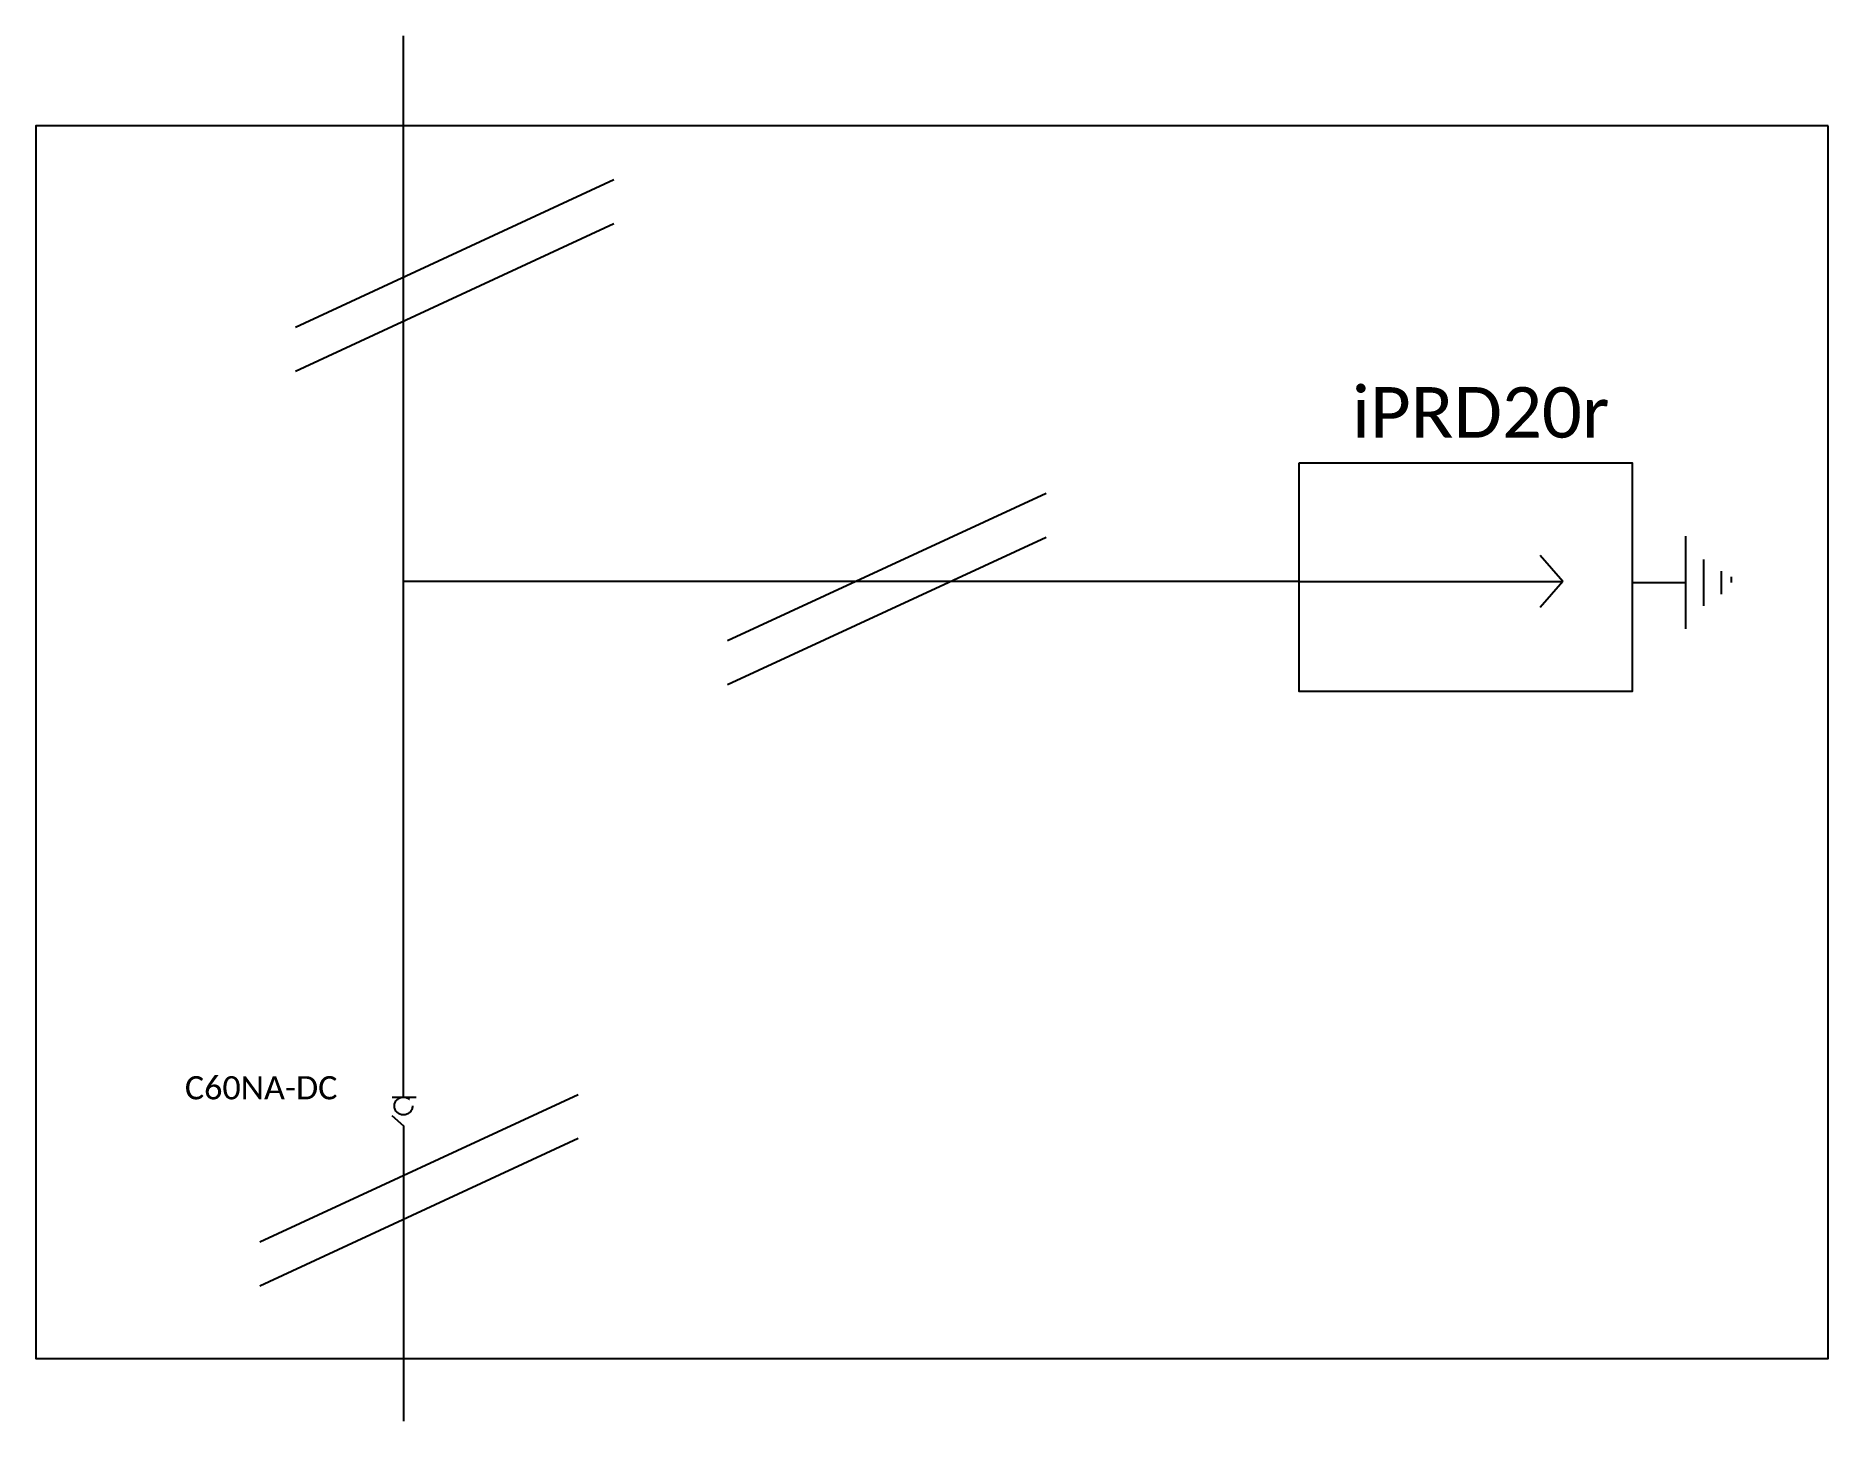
# Model space of a CAD drawing. Header units: inches. Extents: x 9190 to 83177, y 6945 to 19665.
# Drawn here: x 31422.1 to 31863.5, y 17173.3 to 17514.4 of the extents above; entities that cross this region are included whole.
import ezdxf

# ---------------------------------------------------------------- set-up
doc = ezdxf.new("R2010")
doc.units = ezdxf.units.IN
doc.header["$MEASUREMENT"] = 0
doc.linetypes.add('ACAD_ISO02W100', pattern=[15, 12, -3])
doc.styles.get("Standard").update_dxf_attribs({"font": 'arial.ttf'})

msp = doc.modelspace()

# ---------------------------------------------------------------- texts
at = {"attachment_point": 1}
for s, width, gutter_width, insert, char_height in [('{\\fCalibri|b0|i0|c0|p34;\\H0.91667x;iPRD20r}', 179.489, 67.92, (31746.2, 17427.9), 13.5831), ('{\\fCalibri|b0|i0|c0|p34;\\H0.91667x;C60NA-DC}', 42.6584, 31.11, (31458.85, 17258.23), 6.2211)]:
    msp.add_mtext_dynamic_manual_height_columns(s, width=width, gutter_width=gutter_width, heights=[0], dxfattribs=dict(at, insert=insert, char_height=char_height))

# ---------------------------------------------------------------- linework, layer by layer
for p, q in [((31512.65, 17253.1), (31512.65, 17514.39)), ((31486.05, 17442.66), (31564.48, 17479)), ((31486.05, 17431.83), (31564.48, 17468.17)), ((31592.47, 17365.47), (31670.9, 17401.82)), ((31592.47, 17354.64), (31670.9, 17390.99)), ((31733.23, 17380.02), (31512.65, 17380.02)), ((31477.29, 17217.41), (31555.72, 17253.76)), ((31509.81, 17248.55), (31512.65, 17245.98)), ((31477.29, 17206.59), (31555.72, 17242.93)), ((31512.65, 17245.98), (31512.65, 17173.29))]:
    msp.add_line(p, q)
at = {"color": 3}
for p, q in [((31828.44, 17379.77), (31828.44, 17391.19)), ((31798.12, 17380.02), (31792.58, 17386.4)), ((31832.84, 17379.77), (31832.84, 17385.48)), ((31733.23, 17380.02), (31798.12, 17380.02)), ((31798.12, 17380.02), (31792.58, 17373.64)), ((31815.19, 17379.77), (31828.44, 17379.77)), ((31828.44, 17368.35), (31828.44, 17379.77)), ((31832.84, 17374.06), (31832.84, 17379.77)), ((31837.23, 17379.77), (31837.23, 17382.62)), ((31837.23, 17376.91), (31837.23, 17379.77)), ((31839.66, 17379.77), (31839.66, 17381.2))]:
    msp.add_line(p, q, dxfattribs=at)
msp.add_lwpolyline([(31863.47, 17492.26), (31422.15, 17492.26), (31422.15, 17188.72), (31863.47, 17188.72)], close=True)
at = {"color": 7}
msp.add_lwpolyline([(31733.23, 17409.25), (31815.19, 17409.25), (31815.19, 17352.96), (31733.23, 17352.96)], close=True, dxfattribs=at)
msp.add_lwpolyline([(31509.88, 17253.1), (31515.83, 17253.1)])
at = {"linetype": 'ACAD_ISO02W100'}
msp.add_circle((31512.66, 17250.89), 2.21, dxfattribs=at)

msp.set_redraw_order([(e.dxf.handle, doc.entitydb.next_handle()) for e in msp.query("TEXT MTEXT ATTDEF DIMENSION ARC_DIMENSION")])  # texts and dimensions are drawn at this point

doc.saveas('drawing.dxf')
